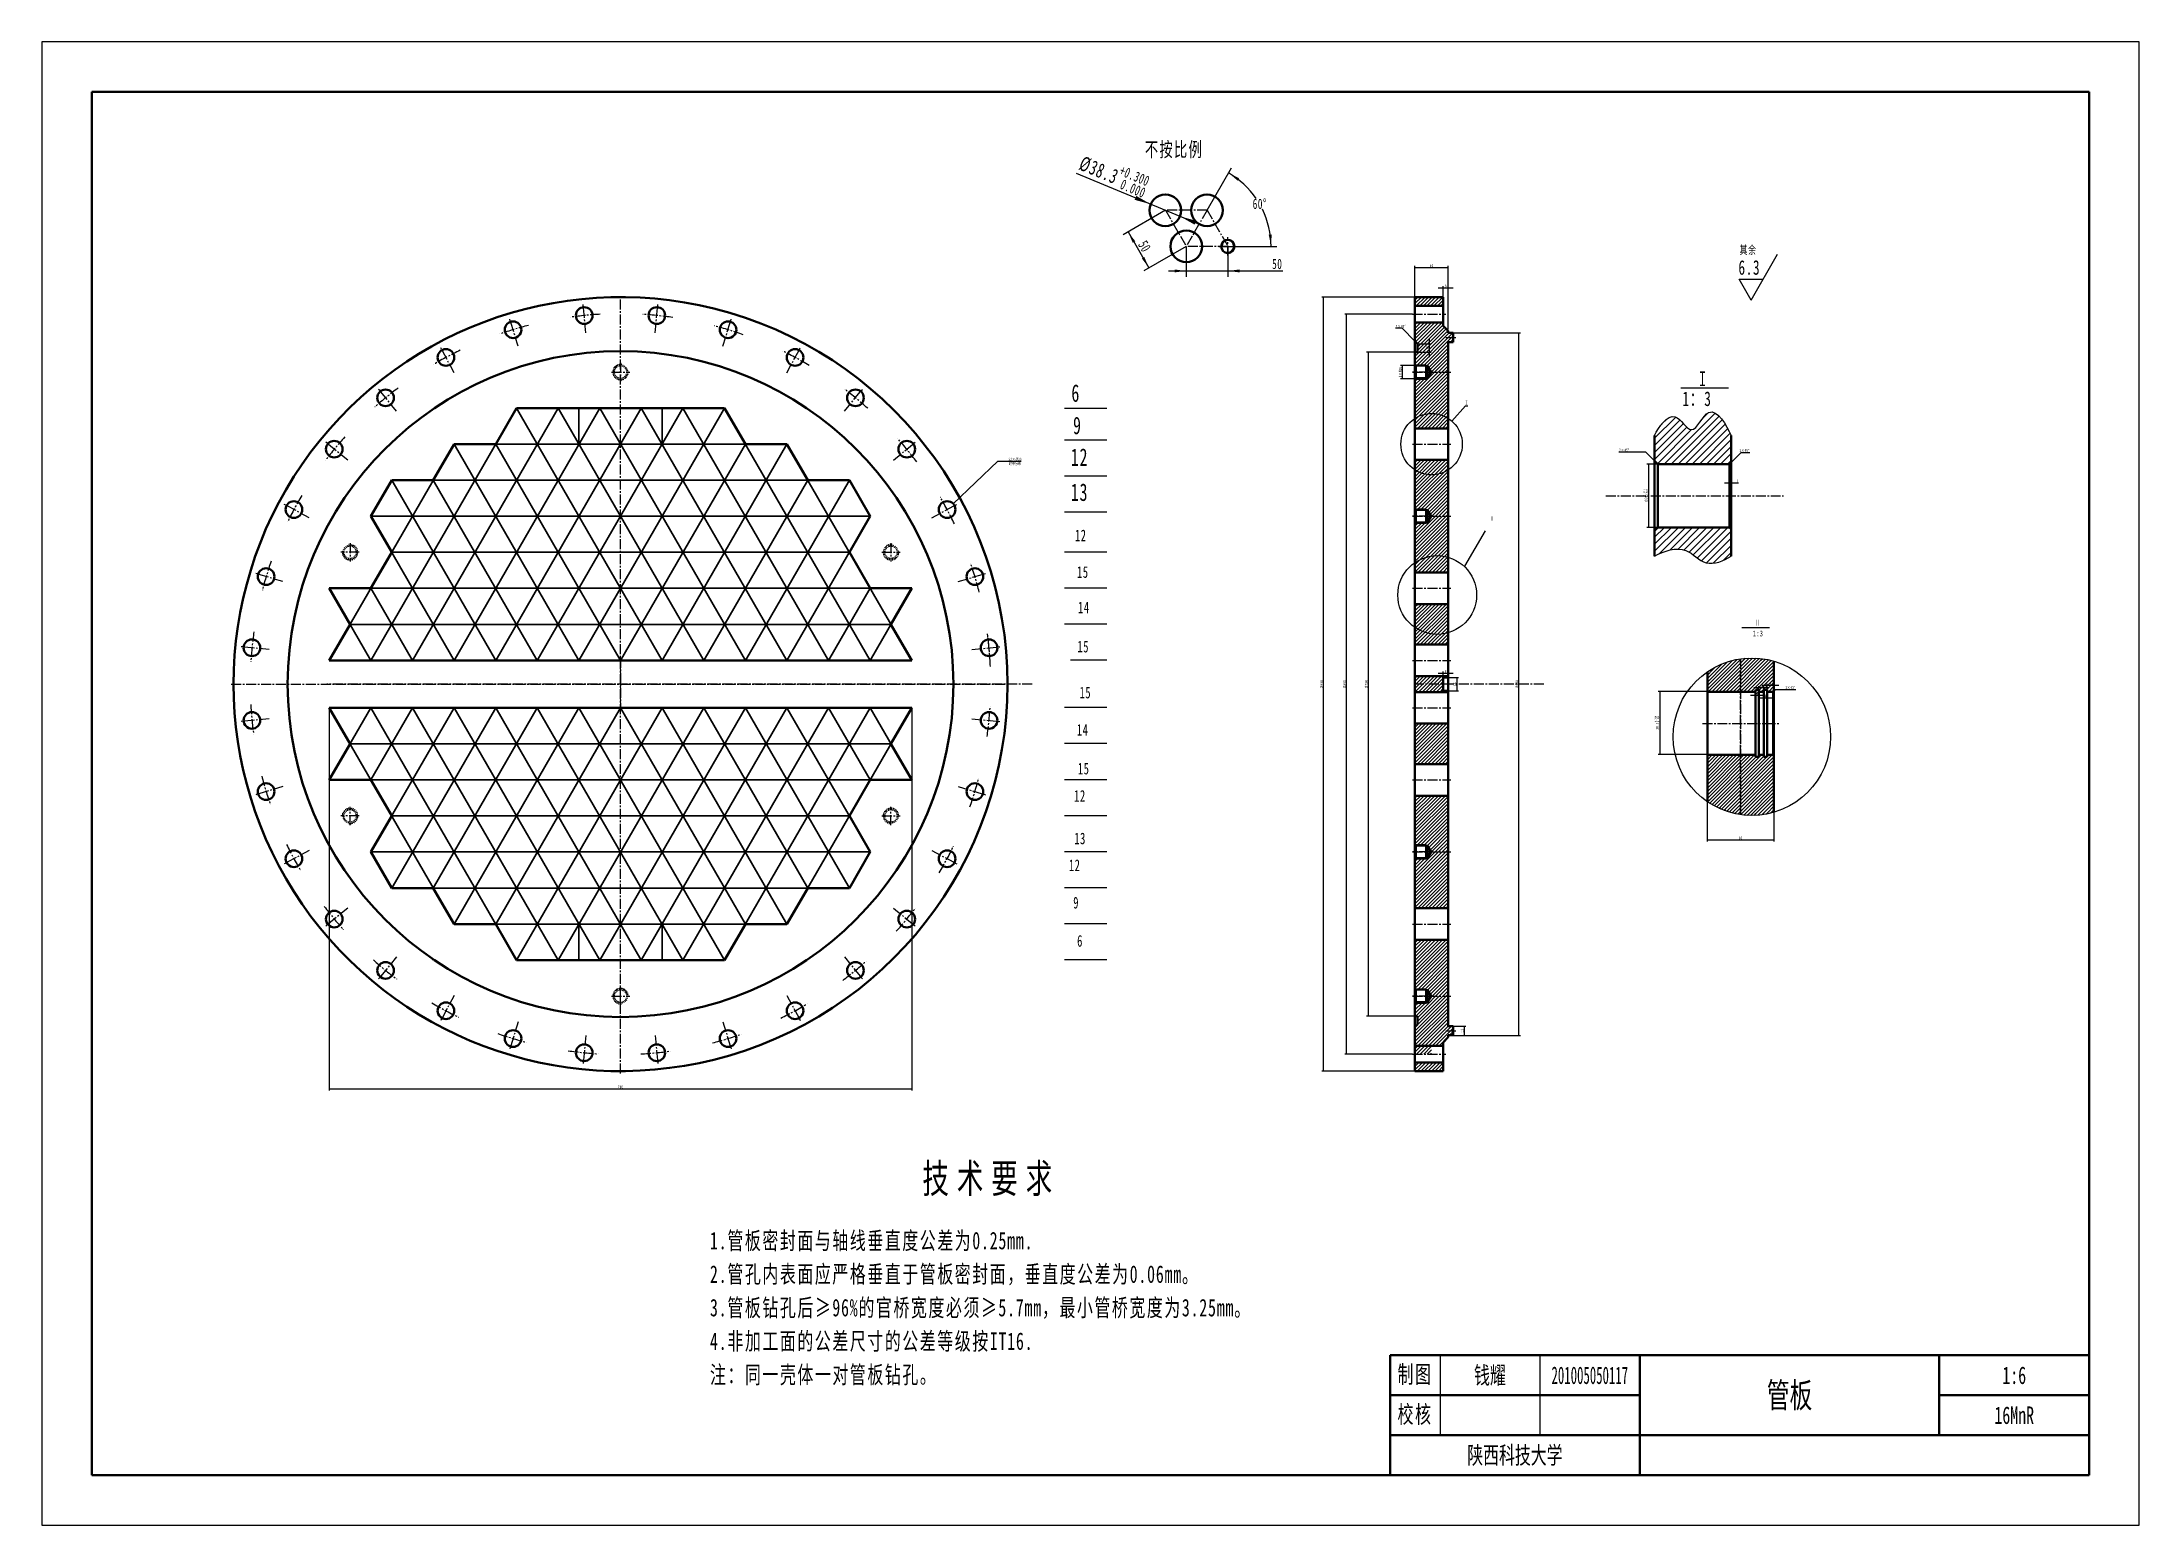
# Model space of a CAD drawing. Header units: millimetres. Extents: x -1260 to 1260, y -891 to 891.
import ezdxf
from ezdxf.enums import TextEntityAlignment as Align

# ---------------------------------------------------------------- set-up
doc = ezdxf.new("R2010")
doc.units = ezdxf.units.MM
doc.linetypes.add('点画线', pattern=[18, 12, -2, 2, -2])
doc.linetypes.add('虚线', pattern=[2, 1, -1])
doc.layers.get('0').update_dxf_attribs({"lineweight": 35})
for name, color, linetype, lineweight, true_color in [('中心线层', 1, '点画线', 18, 0xff0000), ('剖面线层', 4, 'Continuous', 18, 0x00ffff), ('尺寸线层', 3, 'Continuous', 18, 0x00ff00), ('虚线层', 6, '虚线', 18, 0xff00ff)]:
    doc.layers.add(name, color=color, linetype=linetype, lineweight=lineweight, true_color=true_color)
doc.layers.add('粗实线层', color=7, linetype='Continuous', lineweight=35)
doc.layers.add('细实线层', color=7, linetype='Continuous', lineweight=18)
doc.styles.add('TitleStyle', font='', dxfattribs={"width": 0.667})
doc.styles.add('标准', font='', dxfattribs={"width": 0.667})
doc.styles.get('TitleStyle').set_extended_font_data('宋体')
doc.styles.get('标准').set_extended_font_data('宋体')
doc.dimstyles.new('标准', dxfattribs={"dimscale": 6, "dimtxt": 3.5, "dimasz": 4, "dimexe": 2, "dimexo": 0, "dimtad": 1, "dimdsep": 46, "dimtxsty": '标准', "dimcen": 0, "dimdle": 6, "dimazin": 2, "dimtfac": 0.707107, "dimtdec": 3, "dimtmove": 0, "dimatfit": 3, "dimfxl": 1, "dimtolj": 1, "dimlwd": -1, "dimlwe": -1, "dimarcsym": 1})
pattern_1 = [(45, (0, 0), (-2.12132, 2.12132), [])]

msp = doc.modelspace()

# ---------------------------------------------------------------- texts
at = {"layer": '尺寸线层', "attachment_point": 1, "line_spacing_factor": 1.15057, "style": '标准'}
for s, insert, char_height, width in [('\\T1.1;不按比例', (65.337, 770.683), 17.5, 75.41655), ('\\T1.1;其余', (780.019, 645.966), 9.9731, 30.18198), ('\\T1.1;6\\P', (-22.954, 479.624), 21, 19.19131), ('\\T1.1;I', (731.4, 495.069), 17.5, 11.80764), ('\\T1.1;1：3', (711.29, 471.048), 17.5, 36.94194), ('\\T1.1;9\\P', (-20.999, 440.709), 21, 23.69297), ('\\T1.1;12', (-23.631, 402.642), 21, 25.2725), ('\\T1.1;13', (-23.631, 360.521), 21, 30.327), ('\\T1.1;12', (-18.744, 305.072), 14, 26.06044), ('\\T1.1;Ⅱ', (479.808, 320.92), 5, 10.1928), ('\\T1.1;15', (-16.274, 261.095), 14, 21.75206), ('\\T1.1;14\\P', (-14.983, 218.518), 14, 21.58726), ('\\T1.1;1:3', (795.861, 183.724), 7, 25.46066), ('\\T1.1;Ⅱ', (798.075, 196.662), 7, 21.58621), ('\\T1.1;15\\P', (-15.74, 171.557), 14, 26.13195), ('\\T1.1;15', (-13.195, 116.337), 14, 18.6037), ('\\T1.1;14\\P', (-16.43, 71.446), 14, 23.05241), ('\\T1.1;15\\P', (-15.217, 24.937), 14, 21.83913), ('\\T1.1;12\\P', (-19.699, -7.884), 14, 15.27453), ('\\T1.1;13\\P', (-19.564, -59.031), 14, 39.10042), ('\\T1.1;12\\P', (-26.011, -91.215), 14, 20.13704), ('\\T1.1;9\\P', (-20.758, -136.159), 14, 28.60094), ('\\T1.1;6\\P', (-16.088, -182.077), 14, 24.12596)]:
    msp.add_mtext(s, dxfattribs=dict(at, insert=insert, char_height=char_height, width=width))
at = {"layer": '尺寸线层', "linetype": 'Continuous', "insert": (804.802, 619.882), "char_height": 17.5, "width": 42.95962, "attachment_point": 6, "line_spacing_factor": 1.15057, "style": '标准'}
msp.add_mtext('\\T1.1;6.3', dxfattribs=at)

# ---------------------------------------------------------------- blocks, each defined once
blk = doc.blocks.new('*X1')
at = {"layer": '粗实线层'}
for p, q in [((-200, 138.5), (-200, -138.5)), ((200, 138.5), (-200, 138.5)), ((200, -138.5), (200, 138.5)), ((-200, -138.5), (200, -138.5))]:
    blk.add_line(p, q, dxfattribs=at)
at = {"layer": '细实线层'}
for p, q in [((210, 148.5), (-210, 148.5)), ((-210, 148.5), (-210, -148.5)), ((210, -148.5), (210, 148.5)), ((-210, -148.5), (210, -148.5))]:
    blk.add_line(p, q, dxfattribs=at)
blk = doc.blocks.new('*X2')
at = {"layer": '粗实线层'}
for p, q in [((-140, 24), (-140, 0)), ((-140, 24), (0, 24)), ((-90, 24), (-90, 0)), ((-30, 24), (-30, 8)), ((0, 24), (0, 0)), ((0, 24), (0, 8)), ((-140, 16), (-90, 16)), ((-30, 16), (0, 16)), ((-140, 8), (0, 8)), ((-140, 0), (0, 0))]:
    blk.add_line(p, q, dxfattribs=at)
at = {"layer": '细实线层'}
for p, q in [((-130, 24), (-130, 8)), ((-110, 24), (-110, 8))]:
    blk.add_line(p, q, dxfattribs=at)
at = {"layer": '尺寸线层', "char_height": 3.5, "width": 9, "attachment_point": 5, "line_spacing_factor": 0.99982, "style": '标准'}
for s, insert in [('\\T1.1;\\H1x;\\W0.667;制图', (-135, 20)), ('\\T1.1;\\H1x;\\W0.667;校核', (-135, 12))]:
    blk.add_mtext(s, dxfattribs=dict(at, insert=insert))
at = {"layer": '尺寸线层', "style": '标准', "width": 0.667}
for tag, height, p in [('制图签名', 3.5, (-120, 20)), ('制图日期', 3.5, (-100, 20)), ('图纸比例', 3.5, (-15, 20)), ('图纸名称', 5, (-60, 16)), ('校核签名', 3.5, (-120, 12)), ('校核日期', 3.5, (-100, 12)), ('重量', 3.5, (-15, 12)), ('院校名称', 3.5, (-115, 4)), ('图纸编号', 3.5, (-45, 4))]:
    blk.add_attdef(tag, text='', height=height, dxfattribs=at).set_placement(p, align=Align.MIDDLE_CENTER)
blk = doc.blocks.new('*X3')
at = {"layer": '尺寸线层', "linetype": 'Continuous'}
for points in [[(45.2, 662.8), (53.8, 651.5), (50.7, 649.8)], [(70.2, 619.5), (64.7, 632.6), (61.7, 630.8)]]:
    blk.add_hatch(color=0, dxfattribs=at).paths.add_polyline_path(points, flags=0)
at = {"layer": '尺寸线层', "color": 0, "linetype": 'Continuous'}
for p, q in [((90, 688.7), (39.1, 659.3)), ((45.2, 662.8), (70.2, 619.5)), ((115, 645.4), (64.1, 616))]:
    blk.add_line(p, q, dxfattribs=at)
at = {"layer": '尺寸线层', "color": 0, "linetype": 'Continuous', "insert": (65, 645.4), "char_height": 12.31, "width": 52.114, "attachment_point": 5, "rotation": 300, "line_spacing_factor": 1.15057, "style": '标准'}
blk.add_mtext('\\T1.1;50', dxfattribs=at)
blk = doc.blocks.new('*X4')
at = {"layer": '尺寸线层', "linetype": 'Continuous'}
for points in [[(115, 615.9), (101, 617.6), (101, 614.1)], [(165, 615.9), (179.1, 617.6), (179.1, 614.1)]]:
    blk.add_hatch(color=0, dxfattribs=at).paths.add_polyline_path(points, flags=0)
at = {"layer": '尺寸线层', "color": 0, "linetype": 'Continuous'}
for p, q in [((115, 645.4), (115, 608.8)), ((165, 645.4), (165, 608.8)), ((93.9, 615.9), (231.1, 615.9))]:
    blk.add_line(p, q, dxfattribs=at)
at = {"layer": '尺寸线层', "color": 0, "linetype": 'Continuous', "insert": (224.4, 624.2), "char_height": 12.31, "width": 20.14, "attachment_point": 5, "line_spacing_factor": 1.15057, "style": '标准'}
blk.add_mtext('\\T1.1;50', dxfattribs=at)
blk = doc.blocks.new('*X5')
at = {"layer": '尺寸线层', "linetype": 'Continuous'}
for points in [[(166, 733.7), (176.7, 724.4), (178.7, 727.2)], [(217, 645.4), (214.2, 659.3), (217.7, 659.7)]]:
    blk.add_hatch(color=0, dxfattribs=at).paths.add_polyline_path(points, flags=0)
at = {"layer": '尺寸线层', "color": 0}
for p, q in [((140, 688.7), (169.5, 739.8)), ((165, 645.4), (224, 645.4))]:
    blk.add_line(p, q, dxfattribs=at)
at = {"layer": '尺寸线层', "color": 0, "linetype": 'Continuous'}
for start, end in [(34.2679, 60), (360, 25.9086)]:
    blk.add_arc((115, 645.4), 101.9, start, end, dxfattribs=at)
at = {"layer": '尺寸线层', "color": 0, "insert": (203.3, 696.4), "char_height": 12.307, "width": 38.968, "attachment_point": 5, "line_spacing_factor": 1.15057, "style": '标准'}
blk.add_mtext('\\T1.1;60%%D', dxfattribs=at)
blk = doc.blocks.new('*X6')
at = {"layer": '尺寸线层', "color": 0, "linetype": 'ByBlock', "lineweight": -2, "line_spacing_factor": 1.15057}
for s, insert, char_height, width, attachment_point, style in [('\\T1.3;技术要求', (338, 0), 35, 244.051, 2, 'TitleStyle'), ('\\T1.1;1.管板密封面与轴线垂直度公差为0.25mm.\\P2.管孔内表面应严格垂直于管板密封面，垂直度公差为0.06mm。\\P3.管板钻孔后≥96%的官桥宽度必须≥5.7mm，最小管桥宽度为3.25mm。\\P4.非加工面的公差尺寸的公差等级按IT16.\\P注：同一壳体一对管板钻孔。', (0, -81.8), 21, 823.254, 1, '标准')]:
    blk.add_mtext(s, dxfattribs=dict(at, insert=insert, char_height=char_height, width=width, attachment_point=attachment_point, style=style))
blk = doc.blocks.new('*X7')
at = {"layer": '细实线层', "color": 0, "linetype": 'ByBlock'}
for p, q in [((24.5, 27.6), (40.7, 45.9)), ((40.7, 45.9), (43.7, 45.9))]:
    blk.add_line(p, q, dxfattribs=at)
blk.add_circle((0, 0), 36.9, dxfattribs=at)
at = {"layer": '尺寸线层', "color": 0, "linetype": 'ByBlock', "insert": (42.2, 47.4), "char_height": 5, "width": 4.091, "attachment_point": 8, "line_spacing_factor": 1.15057, "style": '标准'}
blk.add_mtext('\\T1.1;I', dxfattribs=at)
blk = doc.blocks.new('*X9')
at = {"color": 0, "attachment_point": 1, "rotation": 337.4895, "line_spacing_factor": 1.15057, "style": '标准'}
for s, insert, char_height, width in [('\\T1.1;%%C38.3', (-8.5, 754.5), 17.5, 350), ('\\T1.1;+0.300', (38.4, 743), 12.374, 247.487), ('\\T1.1;0.000', (39.3, 726.5), 12.374, 247.487)]:
    blk.add_mtext(s, dxfattribs=dict(at, insert=insert, char_height=char_height, width=width))
blk = doc.blocks.new('*X8')
at = {"layer": '尺寸线层'}
for points in [[(72.5, 696), (55, 706), (53, 701.3)], [(107.6, 681.4), (127, 676.1), (125.1, 671.5)]]:
    blk.add_hatch(color=0, dxfattribs=at).paths.add_polyline_path(points, flags=0)
at = {"layer": '尺寸线层', "color": 0}
blk.add_line((-17.3, 733.2), (135.3, 669.9), dxfattribs=at)
blk.add_blockref('*X9', (0, 0), dxfattribs=at)
blk = doc.blocks.new('*X10')
at = {"layer": '尺寸线层', "color": 0, "linetype": 'Continuous'}
for p, q in [((-10.5, 10.5), (-42.9, 10.5)), ((0, 0), (-10.5, 10.5))]:
    blk.add_line(p, q, dxfattribs=at)
at = {"layer": '尺寸线层', "color": 0, "linetype": 'Continuous', "insert": (-36.5, 12.9), "char_height": 3.5, "width": 19.301, "attachment_point": 5, "line_spacing_factor": 1.15057, "style": '标准'}
blk.add_mtext('\\T1.1;2×45%%D', dxfattribs=at)
blk = doc.blocks.new('*X11')
at = {"layer": '尺寸线层', "color": 0, "linetype": 'Continuous'}
for p, q in [((0, 0), (12, 12)), ((12, 12), (22.4, 12))]:
    blk.add_line(p, q, dxfattribs=at)
at = {"layer": '尺寸线层', "color": 0, "linetype": 'Continuous', "insert": (16, 14.4), "char_height": 3.5, "width": 19.301, "attachment_point": 5, "line_spacing_factor": 1.15057, "style": '标准'}
blk.add_mtext('\\T1.1;1×45%%D', dxfattribs=at)
blk = doc.blocks.new('*X12')
at = {"layer": '尺寸线层', "linetype": 'Continuous'}
for points in [[(767.8, 361.1), (763.8, 361.6), (763.8, 360.6)], [(769.8, 361.1), (773.8, 361.6), (773.8, 360.6)]]:
    blk.add_hatch(color=0, dxfattribs=at).paths.add_polyline_path(points, flags=0)
at = {"layer": '尺寸线层', "color": 0, "linetype": 'Continuous'}
for p, q in [((761.8, 361.1), (778.7, 361.1)), ((767.8, 364.2), (767.8, 359.1)), ((769.8, 364.4), (769.8, 359.1))]:
    blk.add_line(p, q, dxfattribs=at)
at = {"layer": '尺寸线层', "color": 0, "linetype": 'Continuous', "insert": (777.8, 363.4), "char_height": 3.5, "width": 2.864, "attachment_point": 5, "line_spacing_factor": 1.15057, "style": '标准'}
blk.add_mtext('\\T1.1;1', dxfattribs=at)
blk = doc.blocks.new('*X14')
at = {"color": 0, "attachment_point": 1, "rotation": 90, "line_spacing_factor": 1.15057, "style": '标准'}
for s, insert, char_height, width in [('\\T1.1;+0.130', (664.4, 344.5), 2.475, 49.497), ('\\T1.1;%%C38', (665.9, 338.7), 3.5, 70), ('\\T1.1;0.000', (667.4, 345.9), 2.475, 49.497)]:
    blk.add_mtext(s, dxfattribs=dict(at, insert=insert, char_height=char_height, width=width))
blk = doc.blocks.new('*X13')
at = {"layer": '尺寸线层', "linetype": 'Continuous'}
for points in [[(670.5, 383.7), (671, 379.7), (670, 379.7)], [(670.5, 307.7), (671, 311.7), (670, 311.7)]]:
    blk.add_hatch(color=0, dxfattribs=at).paths.add_polyline_path(points, flags=0)
at = {"layer": '尺寸线层', "color": 0, "linetype": 'Continuous'}
for p, q in [((681.8, 383.7), (668.5, 383.7)), ((670.5, 383.7), (670.5, 307.7)), ((681.8, 307.7), (668.5, 307.7))]:
    blk.add_line(p, q, dxfattribs=at)
blk.add_blockref('*X14', (0, 0), dxfattribs=at)
blk = doc.blocks.new('*X15')
at = {"layer": '尺寸线层', "linetype": 'Continuous'}
for points in [[(407.2, 528.4), (406.7, 532.4), (407.7, 532.4)], [(407.2, 518.4), (406.7, 514.4), (407.7, 514.4)]]:
    blk.add_hatch(color=0, dxfattribs=at).paths.add_polyline_path(points, flags=0)
at = {"layer": '尺寸线层', "color": 0, "linetype": 'Continuous'}
for p, q in [((407.2, 512.4), (407.2, 534.4)), ((392.9, 528.4), (409.2, 528.4)), ((392.9, 518.4), (409.2, 518.4))]:
    blk.add_line(p, q, dxfattribs=at)
at = {"layer": '尺寸线层', "color": 0, "linetype": 'Continuous', "insert": (404.8, 523.4), "char_height": 3.5, "width": 5.728, "attachment_point": 5, "rotation": 90, "line_spacing_factor": 1.15057, "style": '标准'}
blk.add_mtext('\\T1.1;10', dxfattribs=at)
blk = doc.blocks.new('*X16')
at = {"layer": '尺寸线层', "color": 0, "linetype": 'Continuous'}
for p, q in [((-15.5, 15.5), (-23.5, 15.5)), ((0, 0), (-15.5, 15.5))]:
    blk.add_line(p, q, dxfattribs=at)
at = {"layer": '尺寸线层', "color": 0, "linetype": 'Continuous', "insert": (-17, 17.9), "char_height": 3.5, "width": 19.301, "attachment_point": 5, "line_spacing_factor": 1.15057, "style": '标准'}
blk.add_mtext('\\T1.1;3×45%%D', dxfattribs=at)
blk = doc.blocks.new('*X17')
at = {"layer": '尺寸线层', "linetype": 'Continuous'}
for points in [[(374.6, 502.3), (375.1, 498.3), (374.1, 498.3)], [(374.6, 486.3), (375.1, 490.3), (374.1, 490.3)]]:
    blk.add_hatch(color=0, dxfattribs=at).paths.add_polyline_path(points, flags=0)
at = {"layer": '尺寸线层', "color": 0, "linetype": 'Continuous'}
for p, q in [((390.9, 502.3), (372.6, 502.3)), ((390.9, 486.3), (372.6, 486.3)), ((374.6, 502.3), (374.6, 486.3))]:
    blk.add_line(p, q, dxfattribs=at)
at = {"layer": '尺寸线层', "color": 0, "linetype": 'Continuous', "insert": (372.2, 494.3), "char_height": 3.5, "width": 16.811, "attachment_point": 5, "rotation": 90, "line_spacing_factor": 1.15057, "style": '标准'}
blk.add_mtext('\\T1.1;8×M16', dxfattribs=at)
blk = doc.blocks.new('*X18')
at = {"layer": '尺寸线层', "linetype": 'Continuous'}
for points in [[(389.9, 619.8), (393.9, 620.3), (393.9, 619.3)], [(429.9, 619.8), (425.9, 620.3), (425.9, 619.3)]]:
    blk.add_hatch(color=0, dxfattribs=at).paths.add_polyline_path(points, flags=0)
at = {"layer": '尺寸线层', "color": 0, "linetype": 'Continuous'}
for p, q in [((389.9, 584.4), (389.9, 621.8)), ((389.9, 619.8), (429.9, 619.8)), ((429.9, 545.9), (429.9, 621.8))]:
    blk.add_line(p, q, dxfattribs=at)
at = {"layer": '尺寸线层', "color": 0, "linetype": 'Continuous', "insert": (409.9, 622.1), "char_height": 3.5, "width": 5.728, "attachment_point": 5, "line_spacing_factor": 1.15057, "style": '标准'}
blk.add_mtext('\\T1.1;40', dxfattribs=at)
blk = doc.blocks.new('*X19')
at = {"layer": '尺寸线层', "linetype": 'Continuous'}
for points in [[(423.9, 595.6), (419.9, 596.1), (419.9, 595.1)], [(429.9, 595.6), (433.9, 596.1), (433.9, 595.1)]]:
    blk.add_hatch(color=0, dxfattribs=at).paths.add_polyline_path(points, flags=0)
at = {"layer": '尺寸线层', "color": 0, "linetype": 'Continuous'}
for p, q in [((417.9, 595.6), (435.9, 595.6)), ((423.9, 584.4), (423.9, 597.6)), ((429.9, 545.9), (429.9, 597.6))]:
    blk.add_line(p, q, dxfattribs=at)
at = {"layer": '尺寸线层', "color": 0, "linetype": 'Continuous', "insert": (426.9, 598), "char_height": 3.5, "width": 2.864, "attachment_point": 5, "line_spacing_factor": 1.15057, "style": '标准'}
blk.add_mtext('\\T1.1;6', dxfattribs=at)
blk = doc.blocks.new('*X20')
at = {"layer": '尺寸线层', "linetype": 'Continuous'}
for points in [[(440.4, 127.4), (440.9, 123.4), (439.9, 123.4)], [(440.4, 111.4), (440.9, 115.4), (439.9, 115.4)]]:
    blk.add_hatch(color=0, dxfattribs=at).paths.add_polyline_path(points, flags=0)
at = {"layer": '尺寸线层', "color": 0, "linetype": 'Continuous'}
for p, q in [((429.9, 127.4), (442.4, 127.4)), ((440.4, 127.4), (440.4, 111.4)), ((429.9, 111.4), (442.4, 111.4))]:
    blk.add_line(p, q, dxfattribs=at)
at = {"layer": '尺寸线层', "color": 0, "linetype": 'Continuous', "insert": (438, 119.4), "char_height": 3.5, "width": 5.728, "attachment_point": 5, "rotation": 90, "line_spacing_factor": 1.15057, "style": '标准'}
blk.add_mtext('\\T1.1;16', dxfattribs=at)
blk = doc.blocks.new('*X21')
at = {"layer": '尺寸线层', "linetype": 'Continuous'}
for points in [[(423.7, 132.4), (419.7, 132.9), (419.7, 131.9)], [(429.9, 132.4), (433.9, 132.9), (433.9, 131.9)]]:
    blk.add_hatch(color=0, dxfattribs=at).paths.add_polyline_path(points, flags=0)
at = {"layer": '尺寸线层', "color": 0, "linetype": 'Continuous'}
for p, q in [((417.7, 132.4), (435.9, 132.4)), ((423.7, 127.4), (423.7, 134.4)), ((429.9, 127.4), (429.9, 134.4))]:
    blk.add_line(p, q, dxfattribs=at)
at = {"layer": '尺寸线层', "color": 0, "linetype": 'Continuous', "insert": (426.8, 134.8), "char_height": 3.5, "width": 2.864, "attachment_point": 5, "line_spacing_factor": 1.15057, "style": '标准'}
blk.add_mtext('\\T1.1;6', dxfattribs=at)
blk = doc.blocks.new('*X22')
at = {"layer": '尺寸线层', "linetype": 'Continuous'}
for points in [[(333.8, 518.4), (334.3, 514.4), (333.3, 514.4)], [(333.8, -279.6), (334.3, -275.6), (333.3, -275.6)]]:
    blk.add_hatch(color=0, dxfattribs=at).paths.add_polyline_path(points, flags=0)
at = {"layer": '尺寸线层', "color": 0, "linetype": 'Continuous'}
for p, q in [((389.9, 518.4), (331.8, 518.4)), ((333.8, 518.4), (333.8, -279.6)), ((389.9, -279.6), (331.8, -279.6))]:
    blk.add_line(p, q, dxfattribs=at)
at = {"layer": '尺寸线层', "color": 0, "linetype": 'Continuous', "insert": (331.5, 119.4), "char_height": 3.5, "width": 11.456, "attachment_point": 5, "rotation": 90, "line_spacing_factor": 1.15057, "style": '标准'}
blk.add_mtext('\\T1.1;%%C798', dxfattribs=at)
blk = doc.blocks.new('*X23')
at = {"layer": '尺寸线层', "linetype": 'Continuous'}
for points in [[(307.6, 564), (307.1, 560), (308.1, 560)], [(307.6, -325.1), (307.1, -321.1), (308.1, -321.1)]]:
    blk.add_hatch(color=0, dxfattribs=at).paths.add_polyline_path(points, flags=0)
at = {"layer": '尺寸线层', "color": 0, "linetype": 'Continuous'}
for p, q in [((387.1, 564), (305.6, 564)), ((307.6, -325.1), (307.6, 564)), ((387.1, -325.1), (305.6, -325.1))]:
    blk.add_line(p, q, dxfattribs=at)
at = {"layer": '尺寸线层', "color": 0, "linetype": 'Continuous', "insert": (305.3, 119.4), "char_height": 3.5, "width": 11.456, "attachment_point": 5, "rotation": 90, "line_spacing_factor": 1.15057, "style": '标准'}
blk.add_mtext('\\T1.1;%%C890', dxfattribs=at)
blk = doc.blocks.new('*X24')
at = {"layer": '尺寸线层', "linetype": 'Continuous'}
for points in [[(280.1, 584.4), (279.6, 580.4), (280.6, 580.4)], [(280.1, -345.6), (279.6, -341.6), (280.6, -341.6)]]:
    blk.add_hatch(color=0, dxfattribs=at).paths.add_polyline_path(points, flags=0)
at = {"layer": '尺寸线层', "color": 0, "linetype": 'Continuous'}
for p, q in [((389.9, 584.4), (278.1, 584.4)), ((280.1, -345.6), (280.1, 584.4)), ((389.9, -345.6), (278.1, -345.6))]:
    blk.add_line(p, q, dxfattribs=at)
at = {"layer": '尺寸线层', "color": 0, "linetype": 'Continuous', "insert": (277.8, 119.4), "char_height": 3.5, "width": 11.456, "attachment_point": 5, "rotation": 90, "line_spacing_factor": 1.15057, "style": '标准'}
blk.add_mtext('\\T1.1;%%C930', dxfattribs=at)
blk = doc.blocks.new('*X25')
at = {"layer": '尺寸线层', "linetype": 'Continuous'}
for points in [[(514.9, 541.4), (514.4, 537.4), (515.4, 537.4)], [(514.9, -302.6), (514.4, -298.6), (515.4, -298.6)]]:
    blk.add_hatch(color=0, dxfattribs=at).paths.add_polyline_path(points, flags=0)
at = {"layer": '尺寸线层', "color": 0, "linetype": 'Continuous'}
for p, q in [((435.9, 541.4), (516.9, 541.4)), ((514.9, -302.6), (514.9, 541.4)), ((435.9, -302.6), (516.9, -302.6))]:
    blk.add_line(p, q, dxfattribs=at)
at = {"layer": '尺寸线层', "color": 0, "linetype": 'Continuous', "insert": (512.6, 119.4), "char_height": 3.5, "width": 11.456, "attachment_point": 5, "rotation": 90, "line_spacing_factor": 1.15057, "style": '标准'}
blk.add_mtext('\\T1.1;%%C844', dxfattribs=at)
blk = doc.blocks.new('*X26')
at = {"layer": '尺寸线层', "linetype": 'Continuous'}
for points in [[(449, -291.6), (449.5, -295.6), (448.5, -295.6)], [(449, -302.6), (449.5, -298.6), (448.5, -298.6)]]:
    blk.add_hatch(color=0, dxfattribs=at).paths.add_polyline_path(points, flags=0)
at = {"layer": '尺寸线层', "color": 0, "linetype": 'Continuous'}
for p, q in [((435.9, -291.6), (451, -291.6)), ((449, -291.6), (449, -302.6)), ((435.9, -302.6), (451, -302.6))]:
    blk.add_line(p, q, dxfattribs=at)
at = {"layer": '尺寸线层', "color": 0, "linetype": 'Continuous', "insert": (446.6, -297.1), "char_height": 3.5, "width": 5.728, "attachment_point": 5, "rotation": 90, "line_spacing_factor": 1.15057, "style": '标准'}
blk.add_mtext('\\T1.1;11', dxfattribs=at)
blk = doc.blocks.new('*X27')
at = {"layer": '尺寸线层', "linetype": 'Continuous'}
blk.add_hatch(color=0, dxfattribs=at).paths.add_polyline_path([(-165.1, 336.1), (-162.5, 339.2), (-161.8, 338.5)], flags=0)
at = {"layer": '尺寸线层', "color": 0, "linetype": 'Continuous'}
for p, q in [((-165.1, 336.1), (-111.5, 387.2)), ((-111.5, 387.2), (-100.8, 387.2)), ((-100.8, 387.2), (-83.5, 387.2))]:
    blk.add_line(p, q, dxfattribs=at)
at = {"layer": '尺寸线层', "color": 0, "linetype": 'Continuous', "char_height": 3.5, "attachment_point": 5, "line_spacing_factor": 1.15057, "style": '标准'}
for s, insert, width in [('\\T1.1;跨中分布', (-90.6, 384.2), 21.419), ('\\T1.1;32×%%C23', (-90.6, 389.6), 19.675)]:
    blk.add_mtext(s, dxfattribs=dict(at, insert=insert, width=width))
blk = doc.blocks.new('*X28')
at = {"layer": '尺寸线层', "linetype": 'Continuous'}
for points in [[(-914.7, -366.9), (-910.7, -366.4), (-910.7, -367.4)], [(-214.7, -366.9), (-218.7, -366.4), (-218.7, -367.4)]]:
    blk.add_hatch(color=0, dxfattribs=at).paths.add_polyline_path(points, flags=0)
at = {"layer": '尺寸线层', "color": 0, "linetype": 'Continuous'}
for p, q in [((-914.7, 90.9), (-914.7, -368.9)), ((-214.7, 90.9), (-214.7, -368.9)), ((-914.7, -366.9), (-214.7, -366.9))]:
    blk.add_line(p, q, dxfattribs=at)
at = {"layer": '尺寸线层', "color": 0, "linetype": 'Continuous', "insert": (-564.7, -364.6), "char_height": 3.5, "width": 8.592, "attachment_point": 5, "line_spacing_factor": 1.15057, "style": '标准'}
blk.add_mtext('\\T1.1;700', dxfattribs=at)
blk = doc.blocks.new('*X29')
at = {"layer": '细实线层', "color": 0, "linetype": 'ByBlock'}
blk.add_circle((0, 0), 47.3, dxfattribs=at)
blk = doc.blocks.new('*X30')
at = {"layer": '尺寸线层', "linetype": 'Continuous'}
for points in [[(741.2, -67.7), (745.2, -67.2), (745.2, -68.2)], [(821.2, -67.7), (817.2, -67.2), (817.2, -68.2)]]:
    blk.add_hatch(color=0, dxfattribs=at).paths.add_polyline_path(points, flags=0)
at = {"layer": '尺寸线层', "color": 0, "linetype": 'Continuous'}
for p, q in [((741.2, -21.8), (741.2, -69.7)), ((821.2, -34.6), (821.2, -69.7)), ((741.2, -67.7), (821.2, -67.7))]:
    blk.add_line(p, q, dxfattribs=at)
at = {"layer": '尺寸线层', "color": 0, "linetype": 'Continuous', "insert": (781.2, -65.4), "char_height": 3.5, "width": 5.728, "attachment_point": 5, "line_spacing_factor": 1.15057, "style": '标准'}
blk.add_mtext('\\T1.1;80', dxfattribs=at)
blk = doc.blocks.new('*X31')
at = {"layer": '尺寸线层', "linetype": 'Continuous'}
for points in [[(813.2, 117.7), (809.2, 117.2), (809.2, 118.2)], [(821.2, 117.7), (825.2, 117.2), (825.2, 118.2)]]:
    blk.add_hatch(color=0, dxfattribs=at).paths.add_polyline_path(points, flags=0)
at = {"layer": '尺寸线层', "color": 0, "linetype": 'Continuous'}
for p, q in [((827.2, 117.7), (807.2, 117.7)), ((813.2, 112.4), (813.2, 119.7)), ((821.2, 110.3), (821.2, 119.7))]:
    blk.add_line(p, q, dxfattribs=at)
at = {"layer": '尺寸线层', "color": 0, "linetype": 'Continuous', "insert": (817.2, 120.1), "char_height": 3.5, "width": 2.864, "attachment_point": 5, "line_spacing_factor": 1.15057, "style": '标准'}
blk.add_mtext('\\T1.1;8', dxfattribs=at)
blk = doc.blocks.new('*X32')
at = {"layer": '尺寸线层', "linetype": 'Continuous'}
for points in [[(809.2, 102.7), (805.2, 102.2), (805.2, 103.2)], [(813.2, 102.7), (817.2, 102.2), (817.2, 103.2)]]:
    blk.add_hatch(color=0, dxfattribs=at).paths.add_polyline_path(points, flags=0)
at = {"layer": '尺寸线层', "color": 0, "linetype": 'Continuous'}
for p, q in [((819.2, 102.7), (803.2, 102.7)), ((809.2, 112.4), (809.2, 100.7)), ((813.2, 112.4), (813.2, 100.7))]:
    blk.add_line(p, q, dxfattribs=at)
at = {"layer": '尺寸线层', "color": 0, "linetype": 'Continuous', "insert": (811.2, 105.1), "char_height": 3.5, "width": 2.864, "attachment_point": 5, "line_spacing_factor": 1.15057, "style": '标准'}
blk.add_mtext('\\T1.1;4', dxfattribs=at)
blk = doc.blocks.new('*X33')
at = {"layer": '尺寸线层', "linetype": 'Continuous'}
for points in [[(803.2, 114.8), (799.2, 114.3), (799.2, 115.3)], [(809.2, 114.8), (813.2, 114.3), (813.2, 115.3)]]:
    blk.add_hatch(color=0, dxfattribs=at).paths.add_polyline_path(points, flags=0)
at = {"layer": '尺寸线层', "color": 0, "linetype": 'Continuous'}
for p, q in [((815.2, 114.8), (797.2, 114.8)), ((803.2, 112.4), (803.2, 116.8)), ((809.2, 112.4), (809.2, 116.8))]:
    blk.add_line(p, q, dxfattribs=at)
at = {"layer": '尺寸线层', "color": 0, "linetype": 'Continuous', "insert": (806.2, 117.2), "char_height": 3.5, "width": 2.864, "attachment_point": 5, "line_spacing_factor": 1.15057, "style": '标准'}
blk.add_mtext('\\T1.1;6', dxfattribs=at)
blk = doc.blocks.new('*X34')
at = {"layer": '尺寸线层', "linetype": 'Continuous'}
for points in [[(799.2, 105.8), (795.2, 105.3), (795.2, 106.3)], [(803.2, 105.8), (807.2, 105.3), (807.2, 106.3)]]:
    blk.add_hatch(color=0, dxfattribs=at).paths.add_polyline_path(points, flags=0)
at = {"layer": '尺寸线层', "color": 0, "linetype": 'Continuous'}
for p, q in [((809.2, 105.8), (793.2, 105.8)), ((799.2, 112.4), (799.2, 103.8)), ((803.2, 112.4), (803.2, 103.8))]:
    blk.add_line(p, q, dxfattribs=at)
at = {"layer": '尺寸线层', "color": 0, "linetype": 'Continuous', "insert": (801.2, 108.2), "char_height": 3.5, "width": 2.864, "attachment_point": 5, "line_spacing_factor": 1.15057, "style": '标准'}
blk.add_mtext('\\T1.1;4', dxfattribs=at)
blk = doc.blocks.new('*X35')
at = {"layer": '尺寸线层', "color": 0, "linetype": 'Continuous'}
for p, q in [((0, 0), (1.7, 1.7)), ((1.7, 1.7), (26.2, 1.7))]:
    blk.add_line(p, q, dxfattribs=at)
at = {"layer": '尺寸线层', "color": 0, "linetype": 'Continuous', "insert": (19.7, 4.1), "char_height": 3.5, "width": 19.301, "attachment_point": 5, "line_spacing_factor": 1.15057, "style": '标准'}
blk.add_mtext('\\T1.1;1×45%%D', dxfattribs=at)
blk = doc.blocks.new('*X37')
at = {"color": 0, "attachment_point": 1, "rotation": 90, "line_spacing_factor": 1.15057, "style": '标准'}
for s, insert, char_height, width in [('\\T1.1;+0.300', (677.9, 72.4), 2.475, 49.497), ('\\T1.1;0.000', (680.9, 73.8), 2.475, 49.497), ('\\T1.1;38.3', (679.4, 64.7), 3.5, 70)]:
    blk.add_mtext(s, dxfattribs=dict(at, insert=insert, char_height=char_height, width=width))
blk = doc.blocks.new('*X36')
at = {"layer": '尺寸线层', "linetype": 'Continuous'}
for points in [[(684, 110.6), (684.5, 106.6), (683.5, 106.6)], [(684, 34.8), (684.5, 38.8), (683.5, 38.8)]]:
    blk.add_hatch(color=0, dxfattribs=at).paths.add_polyline_path(points, flags=0)
at = {"layer": '尺寸线层', "color": 0, "linetype": 'Continuous'}
for p, q in [((749.8, 110.6), (682, 110.6)), ((684, 110.6), (684, 34.8)), ((756.7, 34.8), (682, 34.8))]:
    blk.add_line(p, q, dxfattribs=at)
blk.add_blockref('*X37', (0, 0), dxfattribs=at)

# ---------------------------------------------------------------- dimensions: what is measured, and where the dimension line sits
at = {"layer": '尺寸线层'}
dim = msp.add_diameter_dim_2p(p1=(107.583, 681.436), p2=(72.47, 695.987), text='%%C38.3\\S +0.300^ 0.000;', dimstyle='标准', override={"dimsah": 1, "dimtmove": 0, "dimatfit": 1}, dxfattribs=at)
dim.commit()
dim.dimension.update_dxf_attribs({"geometry": '*X8', "text_midpoint": (23.875, 716.126), "dimtype": 163})
dim = msp.add_angular_dim_2l(base=(203.307, 696.366), line1=((140.038, 688.711), (115.032, 645.4)), line2=((165.044, 645.4), (115.032, 645.4)), text='60%%D', dimstyle='标准', override={"dimscale": 4.21941, "dimtad": 0, "dimtih": 1, "dimtoh": 1, "dimsah": 1}, dxfattribs=at)
dim.commit()
dim.dimension.update_dxf_attribs({"geometry": '*X5', "text_midpoint": (203.307, 696.366)})
for base, p1, p2, angle, text, override, picture, middle in [((70.236, 619.537), (90.026, 688.711), (115.032, 645.4), 300, '50', {"dimscale": 4.21941, "dimsah": 1, "dimtfac": 1}, '*X3', (57.733, 641.192)), ((307.633, 563.954), (387.12, -325.125), (387.12, 563.954), 90, '%%C890', {"dimsah": 1}, '*X23', (307.633, 119.415)), ((670.487, 307.74), (681.817, 383.74), (681.817, 307.74), 270, '%%C38\\S +0.130^ 0.000;', {"dimsah": 1}, '*X13', (670.487, 345.74)), ((684.021, 34.751), (749.83, 110.615), (756.692, 34.751), 270, '38.3\\S +0.300^ 0.000;', {"dimsah": 1}, '*X36', (684.021, 72.683))]:
    dim = msp.add_linear_dim(base=base, p1=p1, p2=p2, angle=angle, text=text, dimstyle='标准', override=override, dxfattribs=at)
    dim.commit()
    dim.dimension.update_dxf_attribs({"geometry": picture, "text_midpoint": middle})
for base, p1, p2, text, override, picture, middle in [((165.044, 615.852), (115.032, 645.4), (165.044, 645.4), '50', {"dimscale": 4.21941, "dimsah": 1, "dimtfac": 1}, '*X4', (224.416, 615.852)), ((769.817, 361.064), (767.817, 364.248), (769.817, 364.42), '1', {"dimsah": 1}, '*X12', (777.783, 361.064))]:
    dim = msp.add_linear_dim(base=base, p1=p1, p2=p2, text=text, dimstyle='标准', override=override, dxfattribs=at)
    dim.commit()
    dim.dimension.update_dxf_attribs({"geometry": picture, "text_midpoint": middle, "dimtype": 160})
for base, p1, p2, picture, middle in [((429.87, 619.757), (389.87, 584.415), (429.87, 545.917), '*X18', (409.87, 619.757)), ((429.87, 595.649), (423.87, 584.415), (429.87, 545.917), '*X19', (426.87, 595.649)), ((799.238, 105.8), (803.238, 112.392), (799.238, 112.392), '*X34', (801.238, 105.8)), ((803.238, 114.825), (809.238, 112.392), (803.238, 112.392), '*X33', (806.238, 114.825)), ((813.238, 117.681), (821.238, 110.25), (813.238, 112.392), '*X31', (817.238, 117.681)), ((-214.75, -366.929), (-914.75, 90.915), (-214.75, 90.915), '*X28', (-564.75, -366.929)), ((821.238, -67.74), (741.238, -21.83), (821.238, -34.605), '*X30', (781.238, -67.74))]:
    dim = msp.add_linear_dim(base=base, p1=p1, p2=p2, dimstyle='标准', override={"dimsah": 1}, dxfattribs=at)
    dim.commit()
    dim.dimension.update_dxf_attribs({"geometry": picture, "text_midpoint": middle})
for base, p1, p2, angle, override, picture, middle in [((280.13, 584.415), (389.87, -345.585), (389.87, 584.415), 90, {"dimpost": '%%C<>\\X', "dimsah": 1}, '*X24', (280.13, 119.415)), ((407.212, 528.415), (392.87, 518.415), (392.87, 528.415), 90, {"dimsah": 1}, '*X15', (407.212, 523.415)), ((514.931, 541.415), (435.87, -302.585), (435.87, 541.415), 90, {"dimpost": '%%C<>\\X', "dimsah": 1}, '*X25', (514.931, 119.415)), ((333.828, -279.585), (389.87, 518.415), (389.87, -279.585), 270, {"dimpost": '%%C<>\\X', "dimsah": 1}, '*X22', (333.828, 119.415)), ((374.56, 486.315), (390.87, 502.315), (390.87, 486.315), 270, {"dimpost": '8×M<>\\X', "dimsah": 1, "dimtfac": 1}, '*X17', (374.56, 494.315)), ((440.424, 111.415), (429.87, 127.415), (429.87, 111.415), 270, {"dimsah": 1}, '*X20', (440.424, 119.415)), ((448.99, -302.585), (435.87, -291.585), (435.87, -302.585), 270, {"dimsah": 1}, '*X26', (448.99, -297.085))]:
    dim = msp.add_linear_dim(base=base, p1=p1, p2=p2, angle=angle, dimstyle='标准', override=override, dxfattribs=at)
    dim.commit()
    dim.dimension.update_dxf_attribs({"geometry": picture, "text_midpoint": middle})
dim = msp.add_linear_dim(base=(429.87, 132.401), p1=(423.686, 127.447), p2=(429.87, 127.415), text='6', dimstyle='标准', override={"dimsah": 1}, dxfattribs=at)
dim.commit()
dim.dimension.update_dxf_attribs({"geometry": '*X21', "text_midpoint": (426.778, 132.401)})
dim = msp.add_linear_dim(base=(809.238, 102.678), p1=(813.238, 112.392), p2=(809.238, 112.392), dimstyle='标准', override={"dimsah": 1}, dxfattribs=at)
dim.commit()
dim.dimension.update_dxf_attribs({"geometry": '*X32', "text_midpoint": (811.238, 102.678), "dimtype": 160})

# ---------------------------------------------------------------- hatches: boundary and pattern name
at = {"layer": '剖面线层'}
h = msp.add_hatch(dxfattribs=at)
h.set_pattern_fill('UserPattern', color=256, scale=3, angle=45, style=0, pattern_type=0)
h.set_pattern_definition(pattern_1)
h.paths.add_polyline_path([(389.87, 573.954), (389.87, 579.299), (389.87, 584.415), (409.87, 584.415), (409.87, 573.954)], flags=0)
h.paths.add_polyline_path([(409.87, 573.954), (409.87, 578.122), (409.87, 584.415), (423.87, 584.415), (423.87, 573.954)], flags=0)
h = msp.add_hatch(dxfattribs=at)
h.set_pattern_fill('UserPattern', color=256, scale=3, angle=45, style=0, pattern_type=0)
h.set_pattern_definition(pattern_1)
h.paths.add_polyline_path([(389.87, 531.415), (389.87, 548.522), (389.87, 553.955), (409.87, 553.955), (409.87, 494.315), (409.522, 494.315), (404.873, 501.325), (404.873, 502.315), (403.467, 502.315), (390.87, 502.315), (389.87, 503.315), (389.87, 518.415), (392.87, 518.415), (392.87, 528.415)], flags=0)
h.paths.add_polyline_path([(409.87, 494.315), (409.87, 541.183), (409.87, 553.955), (423.87, 553.955), (423.87, 549.759), (429.87, 543.759), (429.87, 541.415), (435.87, 541.415), (435.87, 535.915), (435.87, 530.415), (429.87, 530.415), (429.87, 514.415), (429.87, 494.315)], flags=0)
h.paths.add_polyline_path([(403.467, 486.315), (403.467, 486.859), (403.467, 487.304), (404.873, 487.304), (404.873, 486.315)], flags=0)
h.paths.add_polyline_path([(403.467, 501.325), (403.467, 501.956), (403.467, 502.315), (404.873, 502.315), (404.873, 501.325)], flags=0)
h.paths.add_polyline_path([(409.87, 426.722), (409.87, 484.674), (409.87, 494.315), (429.87, 494.315), (429.87, 426.722)], flags=0)
h.paths.add_polyline_path([(389.87, 426.722), (389.87, 482.421), (389.87, 485.315), (390.87, 486.315), (403.467, 486.315), (404.873, 486.315), (404.873, 487.304), (409.522, 494.315), (409.87, 494.315), (409.87, 426.722)], flags=0)
h = msp.add_hatch(dxfattribs=at)
h.set_pattern_fill('UserPattern', color=256, scale=6, angle=45, style=0, pattern_type=0)
h.set_pattern_definition([(45, (0, 0), (-4.24264, 4.24264), [])])
edge = h.paths.add_edge_path(flags=0)
edge.add_line((677.817, 387.74), (677.817, 417.581))
edge.add_line((677.817, 417.581), (677.817, 418.307))
edge.add_spline(control_points=[(677.817, 418.307), (682.829, 428.18), (700.733, 455.38), (723.661, 410.188), (744.01, 465.617), (764.58, 429.977), (769.817, 418.307)], knot_values=[0, 0, 0, 0, 34.82598078, 60.83172885, 91.91190123, 132.14506789, 132.14506789, 132.14506789, 132.14506789], weights=[1, 1, 1, 1, 1, 1, 1], degree=3, periodic=0)
edge.add_line((769.817, 418.307), (769.817, 385.74))
edge.add_line((769.817, 385.74), (767.817, 383.74))
edge.add_line((767.817, 383.74), (681.817, 383.74))
edge.add_line((681.817, 383.74), (677.817, 387.74))
edge = h.paths.add_edge_path(flags=0)
edge.add_line((677.817, 273.173), (677.817, 293.01))
edge.add_line((677.817, 293.01), (677.817, 303.74))
edge.add_line((677.817, 303.74), (681.817, 307.74))
edge.add_line((681.817, 307.74), (767.817, 307.74))
edge.add_line((767.817, 307.74), (769.817, 305.74))
edge.add_line((769.817, 305.74), (769.817, 273.173))
edge.add_spline(control_points=[(769.817, 273.173), (761.063, 267.554), (738.47, 257.977), (714.785, 288.568), (688.987, 279.304), (677.817, 273.173)], knot_values=[0, 0, 0, 0, 31.90772889, 60.89449546, 99.97680428, 99.97680428, 99.97680428, 99.97680428], weights=[1, 1, 1, 1, 1, 1], degree=3, periodic=0)
h = msp.add_hatch(dxfattribs=at)
h.set_pattern_fill('UserPattern', color=256, scale=3, angle=45, style=0, pattern_type=0)
h.set_pattern_definition(pattern_1)
h.paths.add_polyline_path([(409.87, 166.915), (409.87, 191.169), (409.87, 215.515), (429.87, 215.515), (429.87, 166.915)], flags=0)
h.paths.add_polyline_path([(389.87, 166.915), (389.87, 197.293), (389.87, 215.515), (409.87, 215.515), (409.87, 166.915)], flags=0)
h.paths.add_polyline_path([(409.87, 253.515), (409.87, 297.478), (409.87, 321.115), (429.87, 321.115), (429.87, 253.515)], flags=0)
h.paths.add_polyline_path([(389.87, 253.515), (389.87, 291.841), (389.87, 312.115), (390.87, 313.115), (403.467, 313.115), (404.873, 313.115), (404.873, 314.104), (409.522, 321.115), (409.87, 321.115), (409.87, 253.515)], flags=0)
h.paths.add_polyline_path([(403.467, 313.115), (403.467, 313.871), (403.467, 314.104), (404.873, 314.104), (404.873, 313.115)], flags=0)
h.paths.add_polyline_path([(403.467, 328.125), (403.467, 328.805), (403.467, 329.115), (404.873, 329.115), (404.873, 328.125)], flags=0)
h.paths.add_polyline_path([(404.873, 328.125), (404.873, 328.899), (404.873, 329.115), (403.467, 329.115), (390.87, 329.115), (389.87, 330.115), (389.87, 388.722), (409.87, 388.722), (409.87, 321.115), (409.522, 321.115)], flags=0)
h.paths.add_polyline_path([(409.87, 321.115), (409.87, 328.895), (409.87, 388.722), (429.87, 388.722), (429.87, 321.115)], flags=0)
h = msp.add_hatch(dxfattribs=at)
h.set_pattern_fill('UserPattern', color=256, scale=3, angle=45, style=0, pattern_type=0)
h.set_pattern_definition(pattern_1)
h.paths.add_polyline_path([(409.87, 119.415), (409.87, 123.771), (409.87, 128.915), (429.87, 128.915), (429.87, 127.415), (423.686, 127.415), (423.686, 119.415)], flags=0)
h.paths.add_polyline_path([(389.87, 119.415), (389.87, 124.931), (389.87, 128.915), (409.87, 128.915), (409.87, 119.415)], flags=0)
h.paths.add_polyline_path([(389.87, 109.915), (389.87, 111.011), (389.87, 119.415), (409.87, 119.415), (409.87, 109.915)], flags=0)
h.paths.add_polyline_path([(409.87, 109.915), (409.87, 114.325), (409.87, 119.415), (423.686, 119.415), (423.686, 111.447), (429.87, 111.415), (429.87, 109.915)], flags=0)
h = msp.add_hatch(dxfattribs=at)
h.set_pattern_fill('UserPattern', color=256, scale=3, angle=45, style=0, pattern_type=0)
h.set_pattern_definition(pattern_1)
edge = h.paths.add_edge_path(flags=0)
edge.add_line((781.238, 110.25), (781.238, 124.399))
edge.add_line((781.238, 124.399), (781.238, 149.767))
edge.add_arc((794.713, 56.165), 94.567, 73.71094, 98.19242, ccw=False)
edge.add_line((821.238, 146.936), (821.238, 111.25))
edge.add_line((821.238, 111.25), (820.238, 110.25))
edge.add_line((820.238, 110.25), (813.238, 110.25))
edge.add_line((813.238, 110.25), (813.238, 112.392))
edge.add_line((813.238, 112.392), (809.238, 112.392))
edge.add_line((809.238, 112.392), (809.238, 110.25))
edge.add_line((809.238, 110.25), (803.238, 110.25))
edge.add_line((803.238, 110.25), (803.238, 112.392))
edge.add_line((803.238, 112.392), (799.238, 112.392))
edge.add_line((799.238, 112.392), (799.238, 110.25))
edge.add_line((799.238, 110.25), (781.238, 110.25))
edge = h.paths.add_edge_path(flags=0)
edge.add_line((741.238, 110.25), (741.238, 126.028))
edge.add_line((741.238, 126.028), (741.238, 134.161))
edge.add_arc((794.713, 56.165), 94.567, 98.19242, 124.43559, ccw=False)
edge.add_line((781.238, 149.767), (781.238, 110.25))
edge.add_line((781.238, 110.25), (741.238, 110.25))
edge = h.paths.add_edge_path(flags=0)
edge.add_line((781.238, -37.436), (781.238, -12.429))
edge.add_line((781.238, -12.429), (781.238, 34.25))
edge.add_line((781.238, 34.25), (799.238, 34.25))
edge.add_line((799.238, 34.25), (799.238, 32.108))
edge.add_line((799.238, 32.108), (803.238, 32.108))
edge.add_line((803.238, 32.108), (803.238, 34.25))
edge.add_line((803.238, 34.25), (809.238, 34.25))
edge.add_line((809.238, 34.25), (809.238, 32.108))
edge.add_line((809.238, 32.108), (813.238, 32.108))
edge.add_line((813.238, 32.108), (813.238, 34.25))
edge.add_line((813.238, 34.25), (820.238, 34.25))
edge.add_line((820.238, 34.25), (821.238, 33.25))
edge.add_line((821.238, 33.25), (821.238, -34.605))
edge.add_arc((794.713, 56.165), 94.567, 261.80758, 286.28906, ccw=False)
edge = h.paths.add_edge_path(flags=0)
edge.add_line((741.238, -21.83), (741.238, 4.832))
edge.add_line((741.238, 4.832), (741.238, 34.25))
edge.add_line((741.238, 34.25), (781.238, 34.25))
edge.add_line((781.238, 34.25), (781.238, -37.436))
edge.add_arc((794.713, 56.165), 94.567, 235.56441, 261.80758, ccw=False)
h = msp.add_hatch(dxfattribs=at)
h.set_pattern_fill('UserPattern', color=256, scale=3, angle=45, style=0, pattern_type=0)
h.set_pattern_definition(pattern_1)
h.paths.add_polyline_path([(389.87, 23.315), (389.87, 54.433), (389.87, 71.915), (409.87, 71.915), (409.87, 23.315)], flags=0)
h.paths.add_polyline_path([(409.87, 23.315), (409.87, 59.419), (409.87, 71.915), (429.87, 71.915), (429.87, 23.315)], flags=0)
h = msp.add_hatch(dxfattribs=at)
h.set_pattern_fill('UserPattern', color=256, scale=3, angle=45, style=0, pattern_type=0)
h.set_pattern_definition(pattern_1)
h.paths.add_polyline_path([(389.87, -149.893), (389.87, -103.012), (389.87, -91.285), (390.87, -90.285), (403.467, -90.285), (403.467, -90.275), (404.873, -90.275), (404.873, -89.296), (409.522, -82.285), (409.87, -82.285), (409.87, -149.893)], flags=0)
h.paths.add_polyline_path([(409.87, -149.893), (409.87, -103.283), (409.87, -82.285), (429.87, -82.285), (429.87, -149.893)], flags=0)
h.paths.add_polyline_path([(403.467, -90.275), (403.467, -89.617), (403.467, -89.296), (404.873, -89.296), (404.873, -90.275)], flags=0)
h.paths.add_polyline_path([(403.467, -75.275), (403.467, -74.766), (403.467, -74.285), (390.87, -74.285), (389.87, -73.285), (389.87, -14.685), (409.87, -14.685), (409.87, -82.275), (409.515, -82.275), (404.873, -75.275)], flags=0)
h.paths.add_polyline_path([(409.87, -82.275), (409.87, -74.605), (409.87, -14.685), (429.87, -14.685), (429.87, -82.275)], flags=0)
h = msp.add_hatch(dxfattribs=at)
h.set_pattern_fill('UserPattern', color=256, scale=3, angle=45, style=0, pattern_type=0)
h.set_pattern_definition(pattern_1)
h.paths.add_polyline_path([(389.87, -292.585), (391.178, -291.277), (392.87, -289.585), (392.87, -279.585), (389.87, -279.585), (389.87, -264.485), (390.87, -263.485), (403.467, -263.485), (404.873, -263.485), (404.873, -262.496), (409.522, -255.485), (409.87, -255.485), (409.87, -315.125), (409.87, -325.125), (389.87, -325.125)], flags=0)
h.paths.add_polyline_path([(409.87, -315.125), (409.87, -285.664), (409.87, -255.485), (429.87, -255.485), (429.87, -291.585), (435.87, -291.585), (435.87, -297.085), (435.87, -302.585), (429.87, -302.585), (429.87, -304.93), (423.87, -310.93), (423.87, -315.125)], flags=0)
h.paths.add_polyline_path([(403.467, -263.485), (403.467, -262.735), (403.467, -262.496), (404.873, -262.496), (404.873, -263.485)], flags=0)
h.paths.add_polyline_path([(403.467, -248.475), (403.467, -247.687), (403.467, -247.485), (404.873, -247.485), (404.873, -248.475)], flags=0)
h.paths.add_polyline_path([(389.87, -246.485), (389.87, -242.119), (389.87, -187.893), (409.87, -187.893), (409.87, -255.485), (409.522, -255.485), (404.873, -248.475), (404.873, -247.485), (403.467, -247.485), (390.87, -247.485)], flags=0)
h.paths.add_polyline_path([(409.87, -255.485), (409.87, -243.118), (409.87, -187.893), (429.87, -187.893), (429.87, -255.485)], flags=0)
h = msp.add_hatch(dxfattribs=at)
h.set_pattern_fill('UserPattern', color=256, scale=3, angle=45, style=0, pattern_type=0)
h.set_pattern_definition(pattern_1)
h.paths.add_polyline_path([(389.87, -345.585), (389.87, -336.034), (389.87, -335.124), (409.87, -335.124), (409.87, -345.585)], flags=0)
h.paths.add_polyline_path([(409.87, -345.585), (409.87, -339.598), (409.87, -335.124), (423.87, -335.124), (423.87, -345.585)], flags=0)

# ---------------------------------------------------------------- linework, layer by layer
for p, q in [((390.87, 501.325), (390.87, 502.315)), ((390.87, 502.315), (390.87, 486.315)), ((404.873, 502.315), (404.873, 501.325)), ((404.873, 501.325), (409.522, 494.315)), ((404.873, 501.325), (404.873, 487.304)), ((409.522, 494.315), (404.873, 487.304)), ((404.873, 486.315), (404.873, 487.304)), ((390.87, 328.125), (390.87, 329.115)), ((390.87, 329.115), (390.87, 313.115)), ((404.873, 329.115), (404.873, 328.125)), ((404.873, 328.125), (409.522, 321.115)), ((404.873, 328.125), (404.873, 314.104)), ((409.522, 321.115), (404.873, 314.104)), ((404.873, 313.115), (404.873, 314.104)), ((423.686, 127.447), (423.686, 111.447)), ((429.87, 127.415), (423.686, 127.415)), ((429.87, 127.415), (423.686, 127.415)), ((799.238, 112.392), (803.238, 112.392)), ((799.238, 112.392), (799.238, 72.25)), ((803.238, 112.392), (803.238, 72.25)), ((809.238, 112.392), (813.238, 112.392)), ((809.238, 112.392), (809.238, 72.25)), ((813.238, 112.392), (813.238, 72.25)), ((820.238, 110.25), (821.238, 111.25)), ((820.238, 110.25), (820.238, 72.25)), ((799.238, 32.108), (799.238, 72.25)), ((803.238, 32.108), (803.238, 72.25)), ((809.238, 32.108), (809.238, 72.25)), ((813.238, 32.108), (813.238, 72.25)), ((820.238, 34.25), (820.238, 72.25)), ((799.238, 32.108), (803.238, 32.108)), ((809.238, 32.108), (813.238, 32.108)), ((820.238, 34.25), (821.238, 33.25)), ((390.87, -90.285), (390.87, -74.285)), ((404.873, -74.275), (404.873, -75.264)), ((409.522, -82.285), (404.873, -75.275)), ((404.873, -89.286), (404.873, -75.275)), ((390.87, -89.296), (390.87, -90.285)), ((404.873, -89.296), (409.522, -82.285)), ((404.873, -90.275), (404.873, -89.286)), ((390.87, -263.485), (390.87, -247.485)), ((404.873, -247.485), (404.873, -248.475)), ((409.522, -255.485), (404.873, -248.475)), ((404.873, -262.496), (404.873, -248.475)), ((390.87, -262.496), (390.87, -263.485)), ((404.873, -262.496), (409.522, -255.485)), ((404.873, -263.485), (404.873, -262.496))]:
    msp.add_line(p, q)
at = {"layer": '中心线层'}
for p, q in [((90.026, 688.711), (115.032, 645.4)), ((140.038, 688.711), (90.026, 688.711)), ((140.038, 688.711), (115.032, 645.4)), ((140.038, 688.711), (165.044, 645.4)), ((165.044, 634.398), (165.044, 656.403)), ((165.044, 645.4), (115.032, 645.4)), ((154.041, 645.4), (176.046, 645.4)), ((-564.75, -348.585), (-564.75, 587.415)), ((-687.871, 525.289), (-697.87, 558.254)), ((-606.323, 541.51), (-609.699, 575.792)), ((-523.177, 541.51), (-519.801, 575.792)), ((-441.629, 525.289), (-431.63, 558.254)), ((387.12, 563.954), (427.12, 563.954)), ((426.87, 535.915), (438.87, 535.915)), ((-764.687, 493.471), (-780.926, 523.851)), ((-564.75, 505.325), (-564.75, 483.325)), ((-564.75, 505.325), (-564.75, 483.325)), ((-364.813, 493.471), (-348.574, 523.851)), ((-575.75, 494.325), (-553.75, 494.325)), ((-575.75, 494.325), (-553.75, 494.325)), ((386.87, 494.315), (432.87, 494.315)), ((406.875, 494.315), (386.87, 494.315)), ((-833.82, 447.278), (-855.674, 473.906)), ((-295.68, 447.278), (-273.826, 473.906)), ((-892.613, 388.485), (-919.241, 410.338)), ((-236.887, 388.485), (-210.259, 410.338)), ((386.87, 407.722), (432.87, 407.722)), ((-938.806, 319.352), (-969.186, 335.59)), ((-190.694, 319.352), (-160.314, 335.59)), ((619.328, 345.74), (832.693, 345.74)), ((386.87, 321.115), (432.87, 321.115)), ((406.875, 321.115), (386.87, 321.115)), ((-878.75, 277.819), (-900.75, 277.819)), ((-889.75, 288.819), (-889.75, 266.819)), ((-250.75, 277.819), (-228.75, 277.819)), ((-239.75, 288.819), (-239.75, 266.819)), ((-970.625, 242.535), (-1003.589, 252.535)), ((-158.875, 242.535), (-125.911, 252.535)), ((386.87, 234.515), (432.87, 234.515)), ((-986.846, 160.987), (-1021.127, 164.364)), ((-142.654, 160.987), (-108.373, 164.364)), ((-142.654, 160.987), (-108.373, 164.364)), ((-564.75, 150.915), (-564.75, 87.915)), ((386.87, 147.915), (432.87, 147.915)), ((781.238, 149.767), (781.238, -37.436)), ((781.238, -37.436), (781.238, 149.767)), ((781.238, -37.436), (781.238, 149.767)), ((-1032.75, 119.415), (-96.75, 119.415)), ((-70.269, 119.415), (-917.75, 119.415)), ((-132.75, 119.415), (-106.75, 119.415)), ((544.623, 119.415), (389.87, 119.415)), ((-986.846, 77.842), (-1021.127, 74.465)), ((-142.654, 77.842), (-108.373, 74.465)), ((386.87, 90.915), (432.87, 90.915)), ((735.238, 72.25), (827.238, 72.25)), ((386.87, 4.315), (432.87, 4.315)), ((-970.625, -3.706), (-1003.589, -13.706)), ((-158.875, -3.706), (-125.911, -13.706)), ((-878.75, -38.989), (-900.75, -38.989)), ((-889.75, -49.989), (-889.75, -27.989)), ((-250.75, -38.989), (-228.75, -38.989)), ((-239.75, -49.989), (-239.75, -27.989)), ((-938.806, -80.523), (-969.186, -96.761)), ((-190.694, -80.523), (-160.314, -96.761)), ((386.87, -82.275), (432.87, -82.275)), ((386.87, -82.285), (432.87, -82.285)), ((406.875, -82.285), (386.87, -82.285)), ((-892.613, -149.656), (-919.241, -171.509)), ((-236.887, -149.656), (-210.259, -171.509)), ((386.87, -168.893), (432.87, -168.893)), ((-833.82, -208.448), (-855.674, -235.077)), ((-295.68, -208.448), (-273.826, -235.077)), ((-564.75, -266.495), (-564.75, -244.495)), ((-564.75, -266.495), (-564.75, -244.495)), ((-764.687, -254.642), (-780.926, -285.022)), ((-575.75, -255.495), (-553.75, -255.495)), ((-575.75, -255.495), (-553.75, -255.495)), ((-364.813, -254.642), (-348.574, -285.022)), ((386.87, -255.485), (432.87, -255.485)), ((406.875, -255.485), (386.87, -255.485)), ((-687.871, -286.46), (-697.87, -319.424)), ((-441.629, -286.46), (-431.63, -319.424)), ((426.87, -297.085), (438.87, -297.085)), ((-606.323, -302.681), (-609.699, -336.963)), ((-523.177, -302.681), (-519.801, -336.963)), ((387.12, -325.125), (427.12, -325.125))]:
    msp.add_line(p, q, dxfattribs=at)
for start, end in [(93.134685, 97.78002), (81.884685, 86.53002), (104.384685, 109.03002), (70.634685, 75.28002), (115.634685, 120.28002), (59.384685, 64.03002), (126.884685, 131.53002), (48.134685, 52.78002), (138.134685, 142.78002), (36.884685, 41.53002), (149.384685, 154.03002), (25.634685, 30.28002), (160.634685, 165.28002), (14.384685, 19.03002), (171.884685, 176.53002), (3.134685, 7.78002), (2.727526, 7.78002), (183.134685, 187.78002), (351.884685, 356.53002), (194.384685, 199.03002), (340.634685, 345.28002), (205.634685, 210.28002), (329.384685, 334.03002), (216.884685, 221.53002), (318.134685, 322.78002), (228.134685, 232.78002), (306.884685, 311.53002), (239.384685, 244.03002), (295.634685, 300.28002), (250.634685, 255.28002), (284.384685, 289.03002), (261.884685, 266.53002), (273.134685, 277.78002)]:
    msp.add_arc((-564.75, 119.415), 445, start, end, dxfattribs=at)
at = {"layer": '尺寸线层', "linetype": 'Continuous'}
for p, q in [((793.868, 580.882), (825.623, 635.882)), ((793.868, 580.882), (779.435, 605.882)), ((779.435, 605.882), (808.302, 605.882))]:
    msp.add_line(p, q, dxfattribs=at)
at = {"layer": '粗实线层'}
for p, q in [((389.87, 584.415), (423.87, 584.415)), ((389.87, 119.415), (389.87, 584.415)), ((423.87, 549.759), (423.87, 584.415)), ((389.87, 573.954), (423.87, 573.954)), ((389.87, 553.955), (423.87, 553.955)), ((392.87, 528.415), (389.87, 531.415)), ((427.712, 545.917), (423.712, 549.917)), ((429.87, 543.759), (423.712, 549.917)), ((429.87, 541.415), (429.87, 543.759)), ((429.87, 541.415), (435.87, 541.415)), ((429.87, 530.415), (435.87, 530.415)), ((429.87, 514.415), (429.87, 530.415)), ((435.87, 530.415), (435.87, 541.415)), ((389.87, 518.415), (392.87, 518.415)), ((392.87, 518.415), (392.87, 528.415)), ((392.87, 518.415), (392.87, 528.415)), ((429.87, 119.415), (429.87, 514.415)), ((390.87, 502.315), (389.87, 503.315)), ((390.87, 486.315), (389.87, 485.315)), ((390.87, 502.315), (403.467, 502.315)), ((390.87, 486.315), (403.467, 486.315)), ((403.467, 486.315), (403.467, 502.315)), ((-714.75, 407.722), (-689.75, 451.024)), ((-689.75, 451.024), (-439.75, 451.024)), ((-439.75, 451.024), (-414.75, 407.722)), ((-789.75, 364.421), (-764.75, 407.722)), ((-764.75, 407.722), (-714.75, 407.722)), ((-414.75, 407.722), (-364.75, 407.722)), ((-364.75, 407.722), (-339.75, 364.421)), ((389.87, 426.722), (429.87, 426.722)), ((677.817, 345.74), (677.817, 418.307)), ((769.817, 345.74), (769.817, 418.307)), ((389.87, 388.722), (429.87, 388.722)), ((681.817, 383.74), (677.817, 387.74)), ((681.817, 383.74), (767.817, 383.74)), ((681.817, 345.74), (681.817, 383.74)), ((767.817, 383.74), (769.817, 385.74)), ((767.817, 345.74), (767.817, 383.74)), ((-839.75, 364.421), (-789.75, 364.421)), ((-339.75, 364.421), (-289.75, 364.421)), ((-289.75, 364.421), (-264.75, 321.12)), ((390.87, 329.115), (389.87, 330.115)), ((390.87, 329.115), (403.467, 329.115)), ((403.467, 313.115), (403.467, 329.115)), ((677.817, 345.74), (677.817, 273.173)), ((681.817, 345.74), (681.817, 307.74)), ((767.817, 345.74), (767.817, 307.74)), ((769.817, 345.74), (769.817, 273.173)), ((-264.75, 321.12), (-289.75, 277.819)), ((390.87, 313.115), (389.87, 312.115)), ((390.87, 313.115), (403.467, 313.115)), ((681.817, 307.74), (677.817, 303.74)), ((681.817, 307.74), (767.817, 307.74)), ((767.817, 307.74), (769.817, 305.74)), ((-289.75, 277.819), (-264.75, 234.517)), ((389.87, 253.515), (429.87, 253.515)), ((-264.75, 234.517), (-214.75, 234.517)), ((-214.75, 234.517), (-239.75, 191.216)), ((389.87, 215.515), (429.87, 215.515)), ((-239.75, 191.216), (-214.75, 147.915)), ((389.87, 166.915), (429.87, 166.915)), ((-214.75, 147.915), (-914.75, 147.915)), ((389.87, 128.915), (429.87, 128.915)), ((741.238, 134.161), (741.238, -21.83)), ((821.238, 146.936), (821.238, -34.605)), ((389.87, 119.415), (389.87, -345.585)), ((389.87, 109.915), (429.87, 109.915)), ((423.686, 111.447), (429.87, 111.415)), ((429.87, 119.415), (429.87, -291.585)), ((741.238, 110.25), (799.238, 110.25)), ((803.238, 110.25), (809.238, 110.25)), ((813.238, 110.25), (820.238, 110.25)), ((-214.75, 90.915), (-914.75, 90.915)), ((-239.75, 47.613), (-214.75, 90.915)), ((389.87, 71.915), (429.87, 71.915)), ((-214.75, 4.312), (-239.75, 47.613)), ((741.238, 34.25), (799.238, 34.25)), ((803.238, 34.25), (809.238, 34.25)), ((813.238, 34.25), (820.238, 34.25)), ((-289.75, -38.989), (-264.75, 4.312)), ((-264.75, 4.312), (-214.75, 4.312)), ((389.87, 23.315), (429.87, 23.315)), ((389.87, -14.685), (429.87, -14.685)), ((-264.75, -82.29), (-289.75, -38.989)), ((390.87, -74.285), (389.87, -73.285)), ((390.87, -74.285), (403.467, -74.285)), ((403.467, -74.285), (403.467, -90.285)), ((-289.75, -125.592), (-264.75, -82.29)), ((390.87, -90.285), (389.87, -91.285)), ((390.87, -90.285), (403.467, -90.285)), ((-839.75, -125.592), (-789.75, -125.592)), ((-789.75, -125.592), (-764.75, -168.893)), ((-364.75, -168.893), (-339.75, -125.592)), ((-339.75, -125.592), (-289.75, -125.592)), ((389.87, -149.893), (429.87, -149.893)), ((-764.75, -168.893), (-714.75, -168.893)), ((-714.75, -168.893), (-689.75, -212.194)), ((-439.75, -212.194), (-414.75, -168.893)), ((-414.75, -168.893), (-364.75, -168.893)), ((389.87, -187.893), (429.87, -187.893)), ((-689.75, -212.194), (-439.75, -212.194)), ((390.87, -247.485), (389.87, -246.485)), ((390.87, -247.485), (403.467, -247.485)), ((403.467, -247.485), (403.467, -263.485)), ((390.87, -263.485), (389.87, -264.485)), ((390.87, -263.485), (403.467, -263.485)), ((389.87, -279.585), (392.87, -279.585)), ((392.87, -289.585), (389.87, -292.585)), ((392.87, -279.585), (392.87, -289.585)), ((392.87, -279.585), (392.87, -289.585)), ((429.87, -291.585), (435.87, -291.585)), ((435.87, -291.585), (435.87, -302.585)), ((435.87, -291.585), (435.87, -302.585)), ((390.12, -315.125), (423.87, -315.125)), ((429.87, -304.93), (423.712, -311.088)), ((423.87, -310.93), (423.87, -345.585)), ((423.87, -310.93), (423.87, -345.585)), ((429.87, -302.585), (435.87, -302.585)), ((429.87, -302.585), (429.87, -304.93)), ((389.87, -335.124), (423.87, -335.124)), ((389.87, -345.585), (423.87, -345.585))]:
    msp.add_line(p, q, dxfattribs=at)
at = {"layer": '粗实线层', "color": 2}
for p, q in [((-864.75, 321.12), (-839.75, 364.421)), ((-839.75, 277.819), (-864.75, 321.12)), ((-864.75, 234.517), (-839.75, 277.819)), ((-889.75, 191.216), (-914.75, 234.517)), ((-914.75, 234.517), (-864.75, 234.517)), ((-914.75, 147.915), (-889.319, 191.963)), ((-914.75, 90.915), (-889.319, 46.866)), ((-889.75, 47.613), (-914.75, 4.312)), ((-914.75, 4.312), (-864.75, 4.312)), ((-864.75, 4.312), (-839.75, -38.989)), ((-839.75, -38.989), (-864.75, -82.29)), ((-864.75, -82.29), (-839.75, -125.592))]:
    msp.add_line(p, q, dxfattribs=at)
at = {"layer": '粗实线层'}
for centre, radius in [((90.026, 688.711), 19.004), ((140.038, 688.711), 19.004), ((115.032, 645.4), 19.004), ((165.044, 645.4), 8.002), ((-693.927, 545.253), 10), ((-608.368, 562.272), 10), ((-521.132, 562.272), 10), ((-435.573, 545.253), 10), ((-564.75, 119.415), 400), ((-774.522, 511.87), 10), ((-354.978, 511.87), 10), ((-847.055, 463.404), 10), ((-282.445, 463.404), 10), ((-908.74, 401.72), 10), ((-220.76, 401.72), 10), ((-957.205, 329.186), 10), ((-172.295, 329.186), 10), ((-990.588, 248.591), 10), ((-138.912, 248.591), 10), ((-1007.607, 163.032), 10), ((-121.893, 163.032), 10), ((-121.893, 163.032), 10), ((-1007.607, 75.797), 10), ((-121.893, 75.797), 10), ((-990.588, -9.762), 10), ((-138.912, -9.762), 10), ((-957.205, -90.357), 10), ((-172.295, -90.357), 10), ((-908.74, -162.89), 10), ((-220.76, -162.89), 10), ((-847.055, -224.575), 10), ((-282.445, -224.575), 10), ((-774.522, -273.04), 10), ((-354.978, -273.04), 10), ((-693.927, -306.424), 10), ((-435.573, -306.424), 10), ((-608.368, -323.443), 10), ((-521.132, -323.443), 10)]:
    msp.add_circle(centre, radius, dxfattribs=at)
at = {"layer": '粗实线层', "lineweight": 35}
for start, end in [(76.062683, 283.937317), (283.937317, 76.062683)]:
    msp.add_arc((-564.75, 119.415), 465, start, end, dxfattribs=at)
at = {"layer": '细实线层'}
for p, q in [((-564.75, 584.415), (-564.744, 584.415)), ((404.873, 501.325), (390.87, 501.325)), ((404.873, 487.304), (390.87, 487.304)), ((403.467, 502.315), (404.873, 502.315)), ((403.467, 486.315), (404.873, 486.315)), ((709.224, 475.586), (766.712, 475.586)), ((-31.284, 451.024), (19.536, 451.024)), ((-31.284, 412.926), (19.536, 412.926)), ((-31.284, 369.625), (19.536, 369.625)), ((404.873, 328.125), (390.87, 328.125)), ((403.467, 329.115), (404.873, 329.115)), ((-31.284, 326.324), (19.536, 326.324)), ((404.873, 314.104), (390.87, 314.104)), ((403.467, 313.115), (404.873, 313.115)), ((449.957, 261.219), (474.711, 303.447)), ((-31.284, 278.507), (19.536, 278.507)), ((-31.284, 235.205), (19.536, 235.205)), ((-31.284, 191.904), (19.536, 191.904)), ((782.854, 187.252), (816.064, 187.252)), ((-23.985, 148.603), (19.536, 148.603)), ((-31.284, 91.603), (19.536, 91.603)), ((-31.284, 48.302), (19.536, 48.302)), ((-31.284, 5), (19.536, 5)), ((-31.284, -38.301), (19.536, -38.301)), ((404.873, -75.275), (390.87, -75.275)), ((403.467, -74.275), (404.873, -74.275)), ((-31.284, -81.602), (19.536, -81.602)), ((404.873, -89.296), (390.87, -89.296)), ((403.467, -90.275), (404.873, -90.275)), ((-31.284, -124.903), (19.536, -124.903)), ((-31.284, -168.205), (19.536, -168.205)), ((-31.284, -211.506), (19.536, -211.506)), ((404.873, -248.475), (390.87, -248.475)), ((403.467, -247.485), (404.873, -247.485)), ((404.873, -262.496), (390.87, -262.496)), ((403.467, -263.485), (404.873, -263.485)), ((389.87, -279.585), (392.87, -279.585)), ((392.87, -289.585), (389.87, -292.585)), ((392.87, -279.585), (392.87, -289.585)), ((392.87, -279.585), (392.87, -289.585))]:
    msp.add_line(p, q, dxfattribs=at)
at = {"layer": '细实线层', "lineweight": -2}
for p, q in [((-864.75, 147.915), (-689.75, 451.024)), ((-814.75, 147.915), (-639.75, 451.024)), ((-764.75, 147.915), (-589.75, 451.024)), ((-714.75, 147.915), (-539.75, 451.024)), ((-514.75, 147.915), (-689.75, 451.024)), ((-689.75, 451.024), (-439.75, 451.024)), ((-664.75, 147.915), (-489.75, 451.024)), ((-464.75, 147.915), (-639.75, 451.024)), ((-614.75, 451.024), (-614.75, 407.722)), ((-614.75, 147.915), (-439.75, 451.024)), ((-414.75, 147.915), (-589.75, 451.024)), ((-364.75, 147.915), (-539.75, 451.024)), ((-514.75, 451.024), (-514.75, 407.722)), ((-314.75, 147.915), (-489.75, 451.024)), ((-264.75, 147.915), (-439.75, 451.024)), ((-914.75, 147.915), (-764.75, 407.722)), ((-614.75, 147.915), (-764.75, 407.722)), ((-764.75, 407.722), (-364.75, 407.722)), ((-564.75, 147.915), (-714.75, 407.722)), ((-564.75, 147.915), (-414.75, 407.722)), ((-514.75, 147.915), (-364.75, 407.722)), ((-214.75, 147.915), (-364.75, 407.722)), ((-864.75, 321.12), (-839.75, 364.421)), ((-714.75, 147.915), (-839.75, 364.421)), ((-839.75, 364.421), (-289.75, 364.421)), ((-664.75, 147.915), (-789.75, 364.421)), ((-464.75, 147.915), (-339.75, 364.421)), ((-414.75, 147.915), (-289.75, 364.421)), ((-264.75, 321.12), (-289.75, 364.421)), ((-764.75, 147.915), (-864.75, 321.12)), ((-864.75, 321.12), (-264.75, 321.12)), ((-364.75, 147.915), (-264.75, 321.12)), ((-839.75, 277.819), (-289.75, 277.819)), ((-892.75, 234.517), (-914.75, 234.517)), ((-864.75, 147.915), (-914.75, 234.517)), ((-914.75, 234.517), (-214.75, 234.517)), ((-814.75, 147.915), (-864.75, 234.517)), ((-314.75, 147.915), (-264.75, 234.517)), ((-264.75, 147.915), (-214.75, 234.517)), ((-889.75, 191.216), (-539.75, 191.216)), ((-889.75, 191.216), (-539.75, 191.216)), ((-889.75, 191.216), (-539.75, 191.216)), ((-889.75, 191.216), (-239.75, 191.216)), ((-864.75, 90.915), (-914.75, 4.312)), ((-914.75, 90.915), (-764.75, -168.893)), ((-814.75, 90.915), (-864.75, 4.312)), ((-764.75, 90.915), (-864.75, -82.29)), ((-864.75, 90.915), (-689.75, -212.194)), ((-714.75, 90.915), (-839.75, -125.592)), ((-814.75, 90.915), (-639.75, -212.194)), ((-664.75, 90.915), (-789.75, -125.592)), ((-614.75, 90.915), (-764.75, -168.893)), ((-764.75, 90.915), (-589.75, -212.194)), ((-564.75, 90.915), (-714.75, -168.893)), ((-714.75, 90.915), (-539.75, -212.194)), ((-514.75, 90.915), (-689.75, -212.194)), ((-664.75, 90.915), (-489.75, -212.194)), ((-464.75, 90.915), (-639.75, -212.194)), ((-614.75, 90.915), (-439.75, -212.194)), ((-414.75, 90.915), (-589.75, -212.194)), ((-564.75, 90.915), (-414.75, -168.893)), ((-364.75, 90.915), (-539.75, -212.194)), ((-514.75, 90.915), (-364.75, -168.893)), ((-314.75, 90.915), (-489.75, -212.194)), ((-464.75, 90.915), (-339.75, -125.592)), ((-264.75, 90.915), (-439.75, -212.194)), ((-414.75, 90.915), (-289.75, -125.592)), ((-214.75, 90.915), (-364.75, -168.893)), ((-364.75, 90.915), (-264.75, -82.29)), ((-314.75, 90.915), (-264.75, 4.312)), ((-264.75, 90.915), (-214.75, 4.312)), ((-889.75, 47.613), (-539.75, 47.613)), ((-889.75, 47.613), (-539.75, 47.613)), ((-889.75, 47.613), (-539.75, 47.613)), ((-889.75, 47.613), (-239.75, 47.613)), ((-892.75, 4.312), (-914.75, 4.312)), ((-914.75, 4.312), (-214.75, 4.312)), ((-839.75, -38.989), (-289.75, -38.989)), ((-864.75, -82.29), (-839.75, -125.592)), ((-864.75, -82.29), (-264.75, -82.29)), ((-264.75, -82.29), (-289.75, -125.592)), ((-839.75, -125.592), (-289.75, -125.592)), ((-764.75, -168.893), (-364.75, -168.893)), ((-614.75, -212.194), (-614.75, -168.893)), ((-514.75, -212.194), (-514.75, -168.893)), ((-790.598, -210.726), (-789.75, -212.194)), ((-789.381, -211.555), (-789.75, -212.194)), ((-689.75, -212.194), (-439.75, -212.194))]:
    msp.add_line(p, q, dxfattribs=at)
at = {"layer": '细实线层', "color": 6, "lineweight": -2}
for p, q in [((-714.75, 407.722), (-689.75, 451.024)), ((-439.75, 451.024), (-689.75, 451.024)), ((-414.75, 407.722), (-439.75, 451.024)), ((-764.75, 407.722), (-914.75, 147.915)), ((-764.75, 407.722), (-714.75, 407.722)), ((-364.75, 407.722), (-414.75, 407.722)), ((-214.75, 147.915), (-364.75, 407.722)), ((-914.75, 147.915), (-214.75, 147.915)), ((-764.75, -168.893), (-914.75, 90.915)), ((-914.75, 90.915), (-214.75, 90.915)), ((-214.75, 90.915), (-364.75, -168.893)), ((-764.75, -168.893), (-714.75, -168.893)), ((-714.75, -168.893), (-689.75, -212.194)), ((-414.75, -168.893), (-439.75, -212.194)), ((-364.75, -168.893), (-414.75, -168.893)), ((-439.75, -212.194), (-689.75, -212.194))]:
    msp.add_line(p, q, dxfattribs=at)
at = {"layer": '细实线层', "color": 2, "lineweight": -2}
for p, q in [((-714.75, 407.722), (-689.75, 451.024)), ((-689.75, 451.024), (-439.75, 451.024)), ((-439.75, 451.024), (-414.75, 407.722)), ((-914.75, 147.915), (-764.75, 407.722)), ((-764.75, 407.722), (-714.75, 407.722)), ((-414.75, 407.722), (-364.75, 407.722)), ((-364.75, 407.722), (-214.75, 147.915)), ((-839.75, 364.421), (-789.75, 364.421)), ((-339.75, 364.421), (-289.75, 364.421)), ((-889.75, 191.216), (-914.75, 234.517)), ((-214.75, 234.517), (-239.75, 191.216)), ((-214.75, 147.915), (-914.75, 147.915)), ((-914.75, 90.915), (-764.75, -168.893)), ((-214.75, 90.915), (-914.75, 90.915)), ((-364.75, -168.893), (-214.75, 90.915)), ((-889.75, 47.613), (-914.75, 4.312)), ((-214.75, 4.312), (-239.75, 47.613)), ((-839.75, -125.592), (-789.75, -125.592)), ((-339.75, -125.592), (-289.75, -125.592)), ((-764.75, -168.893), (-714.75, -168.893)), ((-714.75, -168.893), (-689.75, -212.194)), ((-439.75, -212.194), (-414.75, -168.893)), ((-414.75, -168.893), (-364.75, -168.893)), ((-689.75, -212.194), (-439.75, -212.194))]:
    msp.add_line(p, q, dxfattribs=at)
at = {"layer": '细实线层', "lineweight": 18}
msp.add_circle((794.713, 56.165), 94.567, dxfattribs=at)
at = {"layer": '细实线层'}
msp.add_arc((165.044, 645.4), 7.002, 261.22843, 176.484907, dxfattribs=at)
for points, start_tangent, end_tangent in [([(677.817, 418.307), (702.434, 440.606), (721.917, 425.256), (743.171, 445.919), (769.817, 418.307)], (0.45265467, 0.8916859), (0.40945836, -0.91232881)), ([(677.817, 273.173), (715.423, 280.022), (739.629, 265.263), (769.817, 273.173)], (0.87662784, 0.48116903), (0.8415639, 0.54015756))]:
    msp.add_spline(points, degree=3, dxfattribs=dict(at, start_tangent=start_tangent, end_tangent=end_tangent))
at = {"layer": '虚线层'}
for centre in [(-564.75, 494.325), (-564.75, -255.495)]:
    msp.add_circle(centre, 8, dxfattribs=at)
at = {"layer": '虚线层', "lineweight": 35}
for centre in [(-564.75, 494.325), (-889.75, 277.819), (-239.75, 277.819), (-889.75, -38.989), (-239.75, -38.989), (-564.75, -255.495)]:
    msp.add_circle(centre, 8, dxfattribs=at)
at = {"layer": '虚线层'}
for centre, start, end in [((-564.75, 494.325), 81.159886, 5.236909), ((-889.75, 277.819), 174.763091, 98.840114), ((-239.75, 277.819), 81.159886, 5.236909), ((-889.75, -38.989), 261.159886, 185.236909), ((-239.75, -38.989), 354.763091, 278.840114), ((-564.75, -255.495), 354.763091, 278.840114)]:
    msp.add_arc(centre, 9.313, start, end, dxfattribs=at)

# ---------------------------------------------------------------- block references
at = {"layer": '尺寸线层'}
for name, p in [('*X16', (389.87, 531.415)), ('*X27', (0, 0)), ('*X10', (677.817, 387.74)), ('*X11', (769.817, 385.74)), ('*X35', (821.238, 111.25))]:
    msp.add_blockref(name, p, dxfattribs=at)
at = {"layer": '尺寸线层', "color": 7}
msp.add_blockref('*X6', (-457.267, -456.888), dxfattribs=at)
at = {"layer": '粗实线层', "xscale": 6, "yscale": 6, "zscale": 6}
msp.add_blockref('*X1', (0, 0), dxfattribs=at)
at = {"layer": '粗实线层'}
ref = msp.add_blockref('*X2', (1200, -831), dxfattribs=dict(at, xscale=6, yscale=6, zscale=6))
ref.add_attrib('院校名称', '陕西科技大学', dxfattribs={"layer": '尺寸线层', "height": 21, "style": '标准', "width": 0.667}).set_placement((510, -807), align=Align.MIDDLE_CENTER)
ref.add_attrib('图纸名称', '管板', dxfattribs={"layer": '尺寸线层', "height": 30, "style": '标准', "width": 0.667}).set_placement((840, -735), align=Align.MIDDLE_CENTER)
ref.add_attrib('图纸比例', '1:6', dxfattribs={"layer": '尺寸线层', "height": 21, "style": '标准', "width": 0.667}).set_placement((1110, -711), align=Align.MIDDLE_CENTER)
ref.add_attrib('重量', '16MnR', dxfattribs={"layer": '尺寸线层', "height": 21, "style": '标准', "width": 0.667}).set_placement((1110, -759), align=Align.MIDDLE_CENTER)
ref.add_attrib('制图签名', '钱耀', dxfattribs={"layer": '尺寸线层', "height": 21, "style": '标准', "width": 0.667}).set_placement((480, -711), align=Align.MIDDLE_CENTER)
ref.add_attrib('制图日期', '201005050117', dxfattribs={"layer": '尺寸线层', "height": 21, "style": '标准', "width": 0.536841}).set_placement((600, -711), align=Align.MIDDLE_CENTER)
at = {"layer": '细实线层'}
for name, p in [('*X7', (409.87, 407.722)), ('*X29', (416.607, 226.472))]:
    msp.add_blockref(name, p, dxfattribs=at)

msp.set_redraw_order([(e.dxf.handle, doc.entitydb.next_handle()) for e in msp.query("TEXT MTEXT ATTDEF DIMENSION ARC_DIMENSION")])  # texts and dimensions are drawn at this point

doc.saveas('drawing.dxf')
